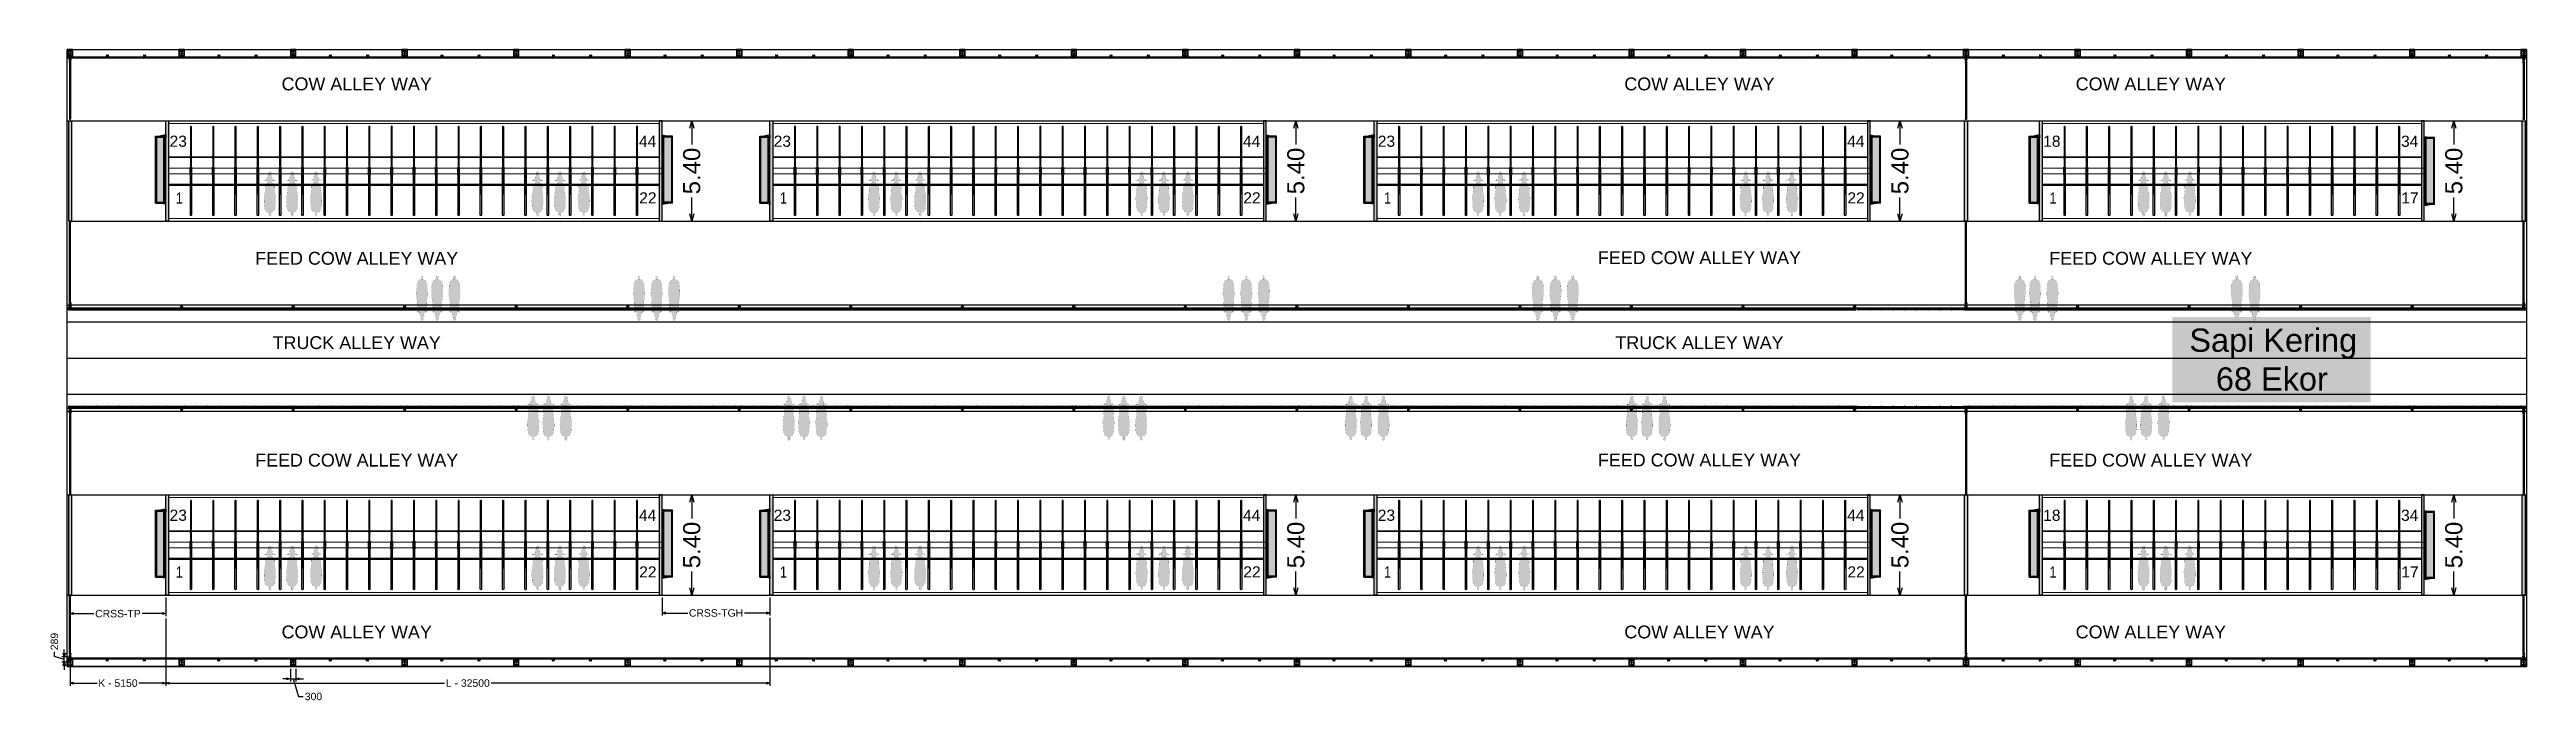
# Model space of a CAD drawing. Header units: millimetres. Extents: x -61993 to 642891, y -429158 to 50967.
# Drawn here: x 507795 to 641051, y -319030 to -284002 of the extents above; entities that cross this region are included whole.
import ezdxf

# ---------------------------------------------------------------- set-up
doc = ezdxf.new("R2010")
doc.units = ezdxf.units.MM
doc.linetypes.add('ACAD_ISO03W100', pattern=[30, 12, -18])
doc.linetypes.add('CENTER', pattern=[50.8, 31.75, -6.35, 6.35, -6.35])
for name, color, linetype, lineweight in [('0.00', 252, 'Continuous', 0), ('0.05', 40, 'Continuous', 5), ('0.09', 172, 'Continuous', 9), ('0.13', 10, 'Continuous', 13), ('HATCH', 251, 'Continuous', 0), ('WF 300 X 150', 43, 'Continuous', 0)]:
    doc.layers.add(name, color=color, linetype=linetype, lineweight=lineweight)
for name, color, linetype in [('Cow', 30, 'Continuous'), ('DIM', 1, 'Continuous'), ('Gate', 6, 'Continuous'), ('headlock', 30, 'Continuous'), ('Pipa Galv', 1, 'Continuous'), ('Railing', 7, 'Continuous'), ('Steel', 152, 'Continuous'), ('TEXT', 152, 'Continuous'), ('tipis', 253, 'CENTER')]:
    doc.layers.add(name, color=color, linetype=linetype)
doc.styles.add('Arial', font='arial.ttf')
doc.styles.add('Arial Narrow', font='ARIALN.TTF')
doc.styles.add('C10O', font='complex', dxfattribs={"oblique": 20, "height": 0.14})
doc.styles.add('SANSERIF', font='sanss___.ttf', dxfattribs={"height": 2})
doc.styles.add('SANSERIF23', font='sanss___.ttf', dxfattribs={"height": 2.3})
doc.dimstyles.new('Sagoe_2_mm', dxfattribs={"dimscale": 25, "dimtxt": 2, "dimasz": 1, "dimexe": 0.7, "dimexo": 0.625, "dimtad": 0, "dimdec": 0, "dimzin": 1, "dimdsep": 46, "dimtxsty": 'SANSERIF', "dimblk": 'OPEN30', "dimcen": 1, "dimclrd": 1, "dimclre": 1, "dimclrt": 152, "dimadec": 0, "dimazin": 0, "dimtfac": 1, "dimtdec": 0, "dimtofl": 0, "dimtmove": 1, "dimatfit": 3, "dimfxl": 1, "dimarcsym": 0})
doc.dimstyles.new('Sagoe_2K3_m', dxfattribs={"dimscale": 25, "dimtxt": 2.3, "dimasz": 1, "dimexe": 0.7, "dimexo": 0.625, "dimtad": 0, "dimlfac": 0.001, "dimzin": 1, "dimdsep": 46, "dimtxsty": 'SANSERIF23', "dimblk": 'OPEN30', "dimcen": 1, "dimclrd": 1, "dimclre": 1, "dimclrt": 152, "dimadec": 0, "dimazin": 0, "dimtfac": 1, "dimtofl": 0, "dimtmove": 1, "dimatfit": 3, "dimfxl": 1, "dimarcsym": 0})
pattern_1 = [(45, (1363.141, -798.975), (-8.838835, 8.838835), []), (45, (1371.98, -798.975), (-8.838835, 8.838835), [15.625, -3.125, 0, -3.125])]

msp = doc.modelspace()

# ---------------------------------------------------------------- texts
at = {"color": 152, "char_height": 690, "attachment_point": 5, "style": 'SANSERIF23'}
for s, insert in [('COW ALLEY WAY', (524320.405, -285852.171)), ('COW ALLEY WAY', (596559.359, -285852.171)), ('COW ALLEY WAY', (620843.533, -285852.171)), ('FEED COW ALLEY WAY', (524320.405, -295221.266)), ('FEED COW ALLEY WAY', (596559.359, -295187.47)), ('FEED COW ALLEY WAY', (620843.533, -295221.266)), ('TRUCK ALLEY WAY', (524320.405, -299754.889)), ('TRUCK ALLEY WAY', (596559.359, -299754.889)), ('FEED COW ALLEY WAY', (524320.405, -306068.964)), ('FEED COW ALLEY WAY', (596559.359, -306062.919)), ('FEED COW ALLEY WAY', (620843.533, -306068.964)), ('COW ALLEY WAY', (524320.405, -315301.915)), ('COW ALLEY WAY', (596559.359, -315301.915)), ('COW ALLEY WAY', (620843.533, -315301.915))]:
    msp.add_mtext(s, dxfattribs=dict(at, insert=insert))
at = {"layer": 'TEXT', "color": 1, "insert": (622628.974, -298993.336), "char_height": 1250, "attachment_point": 1, "style": 'C10O', "bg_fill": 1, "box_fill_scale": 1.5, "bg_fill_color": 7, "bg_fill_true_color": 16777215, "bg_fill_transparency": 0}
msp.add_mtext_dynamic_manual_height_columns('\\pi287.20157;{\\fArial|b0|i0|c0|p34;\\Q0;Sapi Kering\\P\\pi1715.40757;68 Ekor}', width=9407.11119, gutter_width=1.008, heights=[0], dxfattribs=at)

# ---------------------------------------------------------------- blocks, each defined once
blk = doc.blocks.new('_Open30')
at = {"color": 0, "linetype": 'ByBlock', "lineweight": -2}
for p, q in [((-1, 0.27), (0, 0)), ((0, 0), (-1, -0.27)), ((0, 0), (-1, 0))]:
    blk.add_line(p, q, dxfattribs=at)
blk = doc.blocks.new('*D174')
at = {"color": 1, "lineweight": -2, "transparency": 16777216}
for p, q in [((508901, -313452), (508901, -314454)), ((509101, -314314), (510174, -314314)), ((513851, -314314), (512779, -314314)), ((514051, -313452), (514051, -314454))]:
    blk.add_line(p, q, dxfattribs=at)
at = {"layer": 'Defpoints', "color": 0, "transparency": 16777216}
for p in [(508901, -313327), (514051, -313327), (514051, -314314)]:
    blk.add_point(p, dxfattribs=at)
at = {"color": 1, "lineweight": -2, "transparency": 16777216, "xscale": 200, "yscale": 200, "zscale": 200, "rotation": 180}
blk.add_blockref('_Open30', (508901, -314314), dxfattribs=at)
at = {"color": 1, "lineweight": -2, "transparency": 16777216, "xscale": 200, "yscale": 200, "zscale": 200}
blk.add_blockref('_Open30', (514051, -314314), dxfattribs=at)
at = {"color": 152, "transparency": 16777216, "insert": (511476, -314314), "char_height": 400, "attachment_point": 5, "style": 'SANSERIF'}
blk.add_mtext('CRSS-TP', dxfattribs=at)
blk = doc.blocks.new('*D175')
at = {"color": 1, "lineweight": -2, "transparency": 16777216}
for p, q in [((540751, -313452), (540751, -314419)), ((540951, -314279), (542128, -314279)), ((546351, -314279), (545175, -314279)), ((546551, -313452), (546551, -314419))]:
    blk.add_line(p, q, dxfattribs=at)
at = {"layer": 'Defpoints', "color": 0, "transparency": 16777216}
for p in [(540751, -313327), (546551, -313327), (546551, -314279)]:
    blk.add_point(p, dxfattribs=at)
at = {"color": 1, "lineweight": -2, "transparency": 16777216, "xscale": 200, "yscale": 200, "zscale": 200, "rotation": 180}
blk.add_blockref('_Open30', (540751, -314279), dxfattribs=at)
at = {"color": 1, "lineweight": -2, "transparency": 16777216, "xscale": 200, "yscale": 200, "zscale": 200}
blk.add_blockref('_Open30', (546551, -314279), dxfattribs=at)
at = {"color": 152, "transparency": 16777216, "insert": (543651, -314279), "char_height": 400, "attachment_point": 5, "style": 'SANSERIF'}
blk.add_mtext('CRSS-TGH', dxfattribs=at)
blk = doc.blocks.new('*D177')
at = {"color": 1, "lineweight": -2, "transparency": 16777216}
for p, q in [((508901, -314579), (508901, -318187)), ((514051, -314579), (514051, -318187)), ((509101, -318047), (510349, -318047)), ((513851, -318047), (512604, -318047))]:
    blk.add_line(p, q, dxfattribs=at)
at = {"layer": 'Defpoints', "color": 0, "transparency": 16777216}
for p in [(508901, -314454), (514051, -314454), (514051, -318047)]:
    blk.add_point(p, dxfattribs=at)
at = {"color": 1, "lineweight": -2, "transparency": 16777216, "xscale": 200, "yscale": 200, "zscale": 200, "rotation": 180}
blk.add_blockref('_Open30', (508901, -318047), dxfattribs=at)
at = {"color": 1, "lineweight": -2, "transparency": 16777216, "xscale": 200, "yscale": 200, "zscale": 200}
blk.add_blockref('_Open30', (514051, -318047), dxfattribs=at)
at = {"color": 152, "transparency": 16777216, "insert": (511476, -318047), "char_height": 400, "attachment_point": 5, "style": 'SANSERIF'}
blk.add_mtext('K - 5150', dxfattribs=at)
blk = doc.blocks.new('Steel Column')
at = {"layer": 'Steel'}
blk.add_lwpolyline([(150, -225), (150, 225), (-150, 225), (-150, -225)], close=True, dxfattribs=at)
blk = doc.blocks.new('*U191')
blk.add_blockref('Steel Column', (0, 0))
blk = doc.blocks.new('*U188')
at = {"color": 0, "linetype": 'ByBlock', "lineweight": -2, "transparency": 16777216}
for p in [(0, 0), (6000, 0), (12000, 0), (18000, 0), (24000, 0), (30000, 0), (36000, 0), (42000, 0), (48000, 0), (54000, 0), (60000, 0), (66000, 0), (72000, 0), (78000, 0), (84000, 0), (90000, 0), (96000, 0), (0, -32700), (6000, -32700), (12000, -32700), (18000, -32700), (24000, -32700), (30000, -32700), (36000, -32700), (42000, -32700), (48000, -32700), (54000, -32700), (60000, -32700), (66000, -32700), (72000, -32700), (78000, -32700), (84000, -32700), (90000, -32700), (96000, -32700)]:
    blk.add_blockref('*U191', p, dxfattribs=at)
blk = doc.blocks.new('double_divider')
at = {"color": 94}
for p, q in [((-50, 754), (50, 754)), ((-50, 726), (50, 726)), ((-50, -726), (50, -726)), ((-50, -754), (50, -754))]:
    blk.add_line(p, q, dxfattribs=at)
at = {"color": 150}
for p, q in [((-30, -1269), (-30, -128)), ((30, -1269), (30, -128))]:
    blk.add_line(p, q, dxfattribs=at)
for points in [[(30, 40), (30, 2370, 1), (-30, 2370), (-30, 40)], [(30, -40), (30, -2370, -1), (-30, -2370), (-30, -40)]]:
    blk.add_lwpolyline(points, format="xyb", dxfattribs=at)
at = {"color": 94}
for points in [[(-30, 690), (30, 690, 0.4142136), (50, 710), (50, 770, 0.4142136), (30, 790), (-30, 790, 0.4142136), (-50, 770), (-50, 710, 0.4142136)], [(-30, -690), (30, -690, -0.4142136), (50, -710), (50, -770, -0.4142136), (30, -790), (-30, -790, -0.4142136), (-50, -770), (-50, -710, -0.4142136)]]:
    blk.add_lwpolyline(points, format="xyb", close=True, dxfattribs=at)
at = {"color": 42}
for points in [[(-29, 780), (-34, 782), (-38, 780), (-38, 775), (-34, 772), (-29, 775)], [(-29, 700), (-34, 698), (-38, 700), (-38, 705), (-34, 708), (-29, 705)], [(10, 94), (0, 89), (-10, 94), (-10, 106), (0, 111), (10, 106)], [(29, 780), (34, 782), (38, 780), (38, 775), (34, 772), (29, 775)], [(29, 700), (34, 698), (38, 700), (38, 705), (34, 708), (29, 705)], [(-29, -700), (-34, -698), (-38, -700), (-38, -705), (-34, -708), (-29, -705)], [(-29, -780), (-34, -782), (-38, -780), (-38, -775), (-34, -772), (-29, -775)], [(10, -106), (0, -111), (-10, -106), (-10, -94), (0, -89), (10, -94)], [(29, -700), (34, -698), (38, -700), (38, -705), (34, -708), (29, -705)], [(29, -780), (34, -782), (38, -780), (38, -775), (34, -772), (29, -775)]]:
    blk.add_lwpolyline(points, close=True, dxfattribs=at)
blk.add_lwpolyline([(-38, -200), (-38, 200), (38, 200), (38, -200)], close=True)
at = {"color": 6}
blk.add_lwpolyline([(-38, -200), (-38, 200), (38, 200), (38, -200)], close=True, dxfattribs=at)
at = {"color": 150}
for points in [[(-30, 40), (30, 40)], [(-30, -40), (30, -40)]]:
    blk.add_lwpolyline(points, dxfattribs=at)
at = {"color": 42}
for centre, radius in [((-34, 777), 2.5), ((-34, 703), 2.5), ((0, 100), 7), ((0, 100), 7), ((34, 777), 2.5), ((34, 703), 2.5), ((-34, -703), 2.5), ((-34, -777), 2.5), ((0, -100), 7), ((0, -100), 7), ((34, -703), 2.5), ((34, -777), 2.5)]:
    blk.add_circle(centre, radius, dxfattribs=at)
at = {"layer": '0.00'}
blk.add_lwpolyline([(-50, -50), (50, -50), (50, 50), (-50, 50)], close=True, dxfattribs=at)
blk = doc.blocks.new('*U25')
at = {"true_color": 0x636466}
h = blk.add_hatch(color=251, dxfattribs=at)
h.dxf.hatch_style = 1
h.paths.add_polyline_path([(26700, 5400), (26550, 5400), (26550, 0), (26700, 0)])
h = blk.add_hatch(color=251, dxfattribs=at)
h.dxf.hatch_style = 1
h.paths.add_polyline_path([(0, 5300), (150, 5300), (150, 0), (0, 0)])
for points in [[(150, 0), (0, 0), (0, 5400), (150, 5400)], [(150, 0), (0, 0), (0, 5400), (150, 5400)], [(26550, 0), (26700, 0), (26700, 5400), (26550, 5400)], [(26550, 0), (26700, 0), (26700, 5400), (26550, 5400)]]:
    blk.add_lwpolyline(points, close=True)
at = {"layer": '0.05'}
for points in [[(150, 2850), (26700, 2850)], [(150, 2850), (26700, 2850)], [(150, 2550), (26700, 2550)], [(150, 2550), (26700, 2550)]]:
    blk.add_lwpolyline(points, dxfattribs=at)
at = {"layer": '0.13'}
for p, q in [((26550, 5400), (150, 5400)), ((26550, 5400), (150, 5400)), ((26550, 5250), (150, 5250)), ((26550, 5250), (150, 5250)), ((26550, 150), (150, 150)), ((26550, 150), (150, 150)), ((26550, 0), (150, 0)), ((26550, 0), (150, 0))]:
    blk.add_line(p, q, dxfattribs=at)
for points in [[(0, 0), (0, 5400)], [(0, 0), (0, 5400)], [(26700, 0), (26700, 5400)], [(26700, 0), (26700, 5400)], [(150, 150), (150, 5250)], [(150, 150), (150, 5250)], [(26550, 150), (26550, 5250)], [(26550, 150), (26550, 5250)]]:
    blk.add_lwpolyline(points, dxfattribs=at)
at = {"layer": 'Railing'}
for points in [[(150, 3456), (26550, 3456)], [(150, 3456), (26550, 3456)], [(26550, 3428), (150, 3428)], [(26550, 3428), (150, 3428)], [(26550, 1976), (150, 1976)], [(26550, 1976), (150, 1976)], [(150, 1948), (26550, 1948)], [(150, 1948), (26550, 1948)]]:
    blk.add_lwpolyline(points, dxfattribs=at)
for p in [(1350, 2702), (2550, 2702), (3750, 2702), (4950, 2702), (6150, 2702), (7350, 2702), (8550, 2702), (9750, 2702), (10950, 2702), (12150, 2702), (13350, 2702), (14550, 2702), (15750, 2702), (16950, 2702), (18150, 2702), (19350, 2702), (20550, 2702), (21750, 2702), (22950, 2702), (24150, 2702), (25350, 2702)]:
    blk.add_blockref('double_divider', p)
at = {"layer": 'TEXT', "insert": (728, 1248), "char_height": 600, "attachment_point": 5, "style": 'Arial Narrow'}
blk.add_mtext_dynamic_manual_height_columns('1', width=311.83, gutter_width=0.7, heights=[0], dxfattribs=at)
at = {"layer": 'TEXT', "style": 'Arial'}
for tag, p in [('N2', (201, 4001)), ('N3', (25453, 3998)), ('N1', (25467, 956))]:
    blk.add_attdef(tag, p, '', height=600, dxfattribs=at)
blk = doc.blocks.new('Wa-flat-10')
blk.add_hatch(color=151).paths.add_polyline_path([(-50, -1750), (-50, 1750), (-450, 1750), (-450, -1750)])
at = {"color": 7}
for p, q in [((-500, -1800), (-500, 1800)), ((-500, 1800), (0, 1800)), ((-450, 1750), (-50, 1750)), ((-450, 1750), (-450, -1750)), ((40, 1860), (-273, 1800)), ((-50, -1750), (-50, 1750)), ((0, 1800), (0, 0)), ((0, -1800), (0, 0)), ((-500, -1800), (0, -1800)), ((-450, -1750), (-50, -1750)), ((40, -1860), (-273, -1800))]:
    blk.add_line(p, q, dxfattribs=at)
for points in [[(0, 1790), (40, 1790), (40, 1780), (0, 1780)], [(0, -1790), (40, -1790), (40, -1780), (0, -1780)]]:
    blk.add_lwpolyline(points, dxfattribs=at)
for points in [[(50, 1710), (40, 1710), (40, 1860), (50, 1860)], [(50, -1710), (40, -1710), (40, -1860), (50, -1860)]]:
    blk.add_lwpolyline(points, close=True, dxfattribs=at)
blk = doc.blocks.new('*U26')
at = {"layer": 'HATCH'}
h = blk.add_hatch(color=0, dxfattribs=at)
h.dxf.hatch_style = 1
h.paths.add_polyline_path([(5400, 75), (5400, -75), (0, -75), (0, 75)])
blk.add_lwpolyline([(5400, 75), (5400, -75), (0, -75), (0, 75)], close=True)
blk = doc.blocks.new('Headlock Post')
at = {"color": 42}
for p, q in [((-87, 105), (-87, 113)), ((-87, 105), (-71, 105)), ((-84, 105), (-84, 113)), ((-83, 185), (-83, 121)), ((-83, 97), (-83, 105)), ((-75, 97), (-83, 97)), ((-75, 185), (-75, 121)), ((-75, 105), (-75, 97)), ((-74, 105), (-74, 113)), ((-71, 105), (-71, 113)), ((-50, 54), (-50, 46)), ((-50, 54), (-34, 54)), ((-47, 54), (-47, 46)), ((-46, 62), (-46, 54)), ((-38, 62), (-46, 62)), ((-38, 54), (-38, 62)), ((-37, 54), (-37, 46)), ((-34, 54), (-34, 46)), ((34, 54), (34, 46)), ((50, 54), (34, 54)), ((37, 54), (37, 46)), ((38, 54), (38, 62)), ((38, 62), (46, 62)), ((46, 62), (46, 54)), ((47, 54), (47, 46)), ((50, 54), (50, 46)), ((71, 105), (71, 113)), ((87, 105), (71, 105)), ((74, 105), (74, 113)), ((75, 185), (75, 121)), ((75, 105), (75, 97)), ((75, 97), (83, 97)), ((83, 185), (83, 121)), ((83, 97), (83, 105)), ((84, 105), (84, 113)), ((87, 105), (87, 113))]:
    blk.add_line(p, q, dxfattribs=at)
at = {"color": 42, "linetype": 'ACAD_ISO03W100', "ltscale": 0.01}
for p, q in [((-83, 113), (-83, 121)), ((-75, 113), (-75, 121)), ((75, 113), (75, 121)), ((83, 113), (83, 121))]:
    blk.add_line(p, q, dxfattribs=at)
at = {"color": 6}
for points in [[(-99, 113), (-99, 121), (99, 121), (99, 113)], [(-70, 38), (-70, 46), (70, 46), (70, 38)]]:
    blk.add_lwpolyline(points, close=True, dxfattribs=at)
at = {"color": 42}
for points in [[(-46, 38), (-46, 0, 0.9999922), (46, 0), (46, 38)], [(-38, 38), (-38, 0, 1), (38, 0), (38, 38)]]:
    blk.add_lwpolyline(points, format="xyb", dxfattribs=at)
for centre in [(-79, 185), (79, 185)]:
    blk.add_arc(centre, 4, 0, 180, dxfattribs=at)
at = {"layer": 'Pipa Galv'}
for p, q in [((-30, 75), (-30, 113)), ((-30, 46), (-30, 113)), ((30, 75), (30, 113)), ((30, 46), (30, 113))]:
    blk.add_line(p, q, dxfattribs=at)
for radius in [38.1, 32]:
    blk.add_circle((0, 0), radius, dxfattribs=at)
blk = doc.blocks.new('headlockpart')
at = {"layer": 'headlock'}
for p, q in [((30, 68), (0, 68)), ((0, 63), (0, 68)), ((1303, 63), (0, 63)), ((0, 10), (0, 15)), ((1303, 15), (0, 15)), ((30, 10), (0, 10)), ((7, 70), (6, 69)), ((8, 8), (6, 9)), ((8, 70), (7, 70)), ((23, 68), (7, 68)), ((7, 15), (7, 63)), ((23, 63), (7, 63)), ((23, 15), (7, 15)), ((7, 10), (23, 10)), ((8, 76), (8, 76)), ((8, 70), (8, 76)), ((8, 76), (8, 76)), ((21, 76), (8, 76)), ((15, 70), (8, 70)), ((8, 8), (8, 2)), ((8, 2), (8, 2)), ((9, 2), (8, 2)), ((9, 2), (21, 2)), ((15, 70), (15, 76)), ((21, 70), (15, 70)), ((15, 8), (15, 2)), ((21, 76), (21, 76)), ((21, 2), (21, 2)), ((21, 70), (21, 76)), ((21, 76), (21, 76)), ((23, 70), (21, 70)), ((21, 8), (24, 9)), ((21, 8), (21, 2)), ((21, 2), (21, 2)), ((23, 70), (24, 69)), ((23, 15), (23, 63)), ((30, 63), (30, 68)), ((30, 10), (30, 15)), ((43, 15), (43, 63)), ((43, 47), (477, 47)), ((477, 31), (43, 31)), ((84, 31), (405, 31)), ((637, 63), (489, 63)), ((489, 16), (637, 16)), ((533, 15), (518, 15)), ((533, 15), (518, 15)), ((660, 68), (630, 68)), ((630, 63), (630, 68)), ((630, 10), (630, 15)), ((660, 10), (630, 10)), ((1160, 15), (635, 15)), ((637, 70), (636, 69)), ((653, 68), (636, 68)), ((636, 10), (653, 10)), ((638, 8), (636, 9)), ((638, 70), (637, 70)), ((637, 15), (637, 63)), ((653, 63), (637, 63)), ((653, 15), (637, 15)), ((638, 76), (638, 76)), ((638, 70), (638, 76)), ((638, 76), (638, 76)), ((651, 76), (638, 76)), ((645, 70), (638, 70)), ((638, 8), (638, 2)), ((638, 2), (638, 2)), ((639, 2), (638, 2)), ((639, 2), (651, 2)), ((645, 70), (645, 76)), ((651, 70), (645, 70)), ((645, 8), (645, 2)), ((651, 70), (651, 76)), ((651, 76), (651, 76)), ((651, 76), (651, 76)), ((652, 70), (651, 70)), ((651, 8), (653, 9)), ((651, 8), (651, 2)), ((651, 2), (651, 2)), ((651, 2), (651, 2)), ((652, 70), (653, 69)), ((653, 15), (653, 63)), ((660, 63), (660, 68)), ((660, 10), (660, 15)), ((673, 15), (673, 63)), ((673, 47), (1106, 47)), ((673, 31), (1106, 31)), ((1266, 63), (1118, 63)), ((1118, 16), (1266, 16)), ((1162, 15), (1147, 15)), ((1162, 15), (1147, 15)), ((1289, 68), (1259, 68)), ((1259, 63), (1259, 68)), ((1259, 10), (1259, 15)), ((1289, 10), (1259, 10)), ((1267, 70), (1266, 69)), ((1283, 68), (1266, 68)), ((1266, 15), (1266, 63)), ((1282, 63), (1266, 63)), ((1282, 15), (1266, 15)), ((1266, 10), (1283, 10)), ((1268, 8), (1266, 9)), ((1268, 70), (1267, 70)), ((1268, 76), (1268, 76)), ((1268, 70), (1268, 76)), ((1268, 76), (1268, 76)), ((1281, 76), (1268, 76)), ((1274, 70), (1268, 70)), ((1268, 8), (1268, 2)), ((1268, 2), (1268, 2)), ((1269, 2), (1268, 2)), ((1269, 2), (1280, 2)), ((1274, 70), (1274, 76)), ((1281, 70), (1274, 70)), ((1274, 8), (1274, 2)), ((1280, 2), (1281, 2)), ((1281, 70), (1281, 76)), ((1281, 76), (1281, 76)), ((1281, 76), (1281, 76)), ((1282, 70), (1281, 70)), ((1281, 8), (1283, 9)), ((1281, 8), (1281, 2)), ((1281, 2), (1281, 2)), ((1282, 70), (1283, 69)), ((1282, 15), (1282, 63)), ((1289, 63), (1289, 68)), ((1289, 10), (1289, 15)), ((1303, 15), (1303, 63))]:
    blk.add_line(p, q, dxfattribs=at)
at = {"layer": 'headlock', "linetype": 'CENTER', "ltscale": 0.01}
for p, q in [((15, 0), (15, 81)), ((645, 0), (645, 81)), ((1274, 0), (1274, 81))]:
    blk.add_line(p, q, dxfattribs=at)
at = {"layer": 'headlock', "ltscale": 0.001}
for p, q in [((477, 28), (477, 51)), ((1106, 28), (1106, 51))]:
    blk.add_line(p, q, dxfattribs=at)
at = {"layer": 'headlock'}
for centre, radius, start, end in [((7, 69), 0.6, 115, 270), ((7, 9), 0.6, 90, 245), ((23, 69), 0.6, 270, 65), ((23, 9), 0.6, 295, 90), ((489, 51), 12, 90, 180), ((489, 28), 12, 180, 270), ((636, 69), 0.6, 115, 270), ((636, 9), 0.6, 90, 245), ((653, 69), 0.6, 270, 65), ((653, 9), 0.6, 295, 90), ((1118, 51), 12, 90, 180), ((1118, 28), 12, 180, 270), ((1266, 9), 0.6, 90, 245), ((1266, 69), 0.6, 115, 270), ((1283, 69), 0.6, 270, 65), ((1283, 9), 0.6, 295, 90)]:
    blk.add_arc(centre, radius, start, end, dxfattribs=at)
for points, weights in [([(8, 76), (12, 77), (15, 76)], [1, 1.15470053838, 1]), ([(8, 8), (12, 7), (15, 8)], [1.08180853477, 1.24916489753, 1.08180853477]), ([(8, 2), (12, 2), (15, 2)], [1, 1.15470053838, 1]), ([(15, 76), (18, 77), (21, 76)], [1, 1.15470053838, 1]), ([(15, 8), (18, 7), (21, 8)], [1.08180853477, 1.24916489753, 1.08180853477]), ([(15, 2), (18, 2), (21, 2)], [1, 1.15470053838, 1]), ([(638, 76), (641, 77), (645, 76)], [1, 1.15470053838, 1]), ([(638, 8), (641, 7), (645, 8)], [1.08180853477, 1.24916489753, 1.08180853477]), ([(638, 2), (641, 2), (645, 2)], [1, 1.15470053838, 1]), ([(645, 76), (648, 77), (651, 76)], [1, 1.15470053838, 1]), ([(645, 8), (648, 7), (651, 8)], [1.08180853477, 1.24916489753, 1.08180853477]), ([(645, 2), (648, 2), (651, 2)], [1, 1.15470053838, 1]), ([(1268, 76), (1271, 77), (1274, 76)], [1, 1.15470053838, 1]), ([(1268, 8), (1271, 7), (1274, 8)], [1.08180853477, 1.24916489753, 1.08180853477]), ([(1268, 2), (1271, 2), (1274, 2)], [1, 1.15470053838, 1]), ([(1274, 76), (1278, 77), (1281, 76)], [1, 1.15470053838, 1]), ([(1274, 8), (1278, 7), (1281, 8)], [1.08180853477, 1.24916489753, 1.08180853477]), ([(1274, 2), (1278, 2), (1281, 2)], [1, 1.15470053838, 1])]:
    blk.add_rational_spline(points, weights, degree=2, dxfattribs=at)
blk = doc.blocks.new('*U204')
at = {"layer": '0.00'}
blk.add_blockref('headlockpart', (-689, -40), dxfattribs=at)
blk = doc.blocks.new('*U205')
at = {"color": 0, "linetype": 'ByBlock', "lineweight": -2, "transparency": 16777216}
for p in [(0, 0), (1259, 0), (2519, 0), (3778, 0)]:
    blk.add_blockref('*U204', p, dxfattribs=at)
blk = doc.blocks.new('Headlock+POST')
at = {"layer": 'Pipa Galv'}
for points in [[(-83, 180), (6083, 180)], [(6083, 121), (-83, 121)]]:
    blk.add_lwpolyline(points, dxfattribs=at)
for name, p in [('Headlock Post', (0, 0)), ('*U205', (821, 151)), ('Headlock Post', (6000, 0))]:
    blk.add_blockref(name, p)
at = {"layer": '0.00'}
blk.add_blockref('headlockpart', (4540, 111), dxfattribs=at)
blk = doc.blocks.new('*U189')
at = {"layer": '0.00'}
blk.add_blockref('headlockpart', (-689, -40), dxfattribs=at)
blk = doc.blocks.new('*U190')
at = {"color": 0, "linetype": 'ByBlock', "lineweight": -2, "transparency": 16777216}
for p in [(0, 0), (1259, 0), (2519, 0), (3778, 0)]:
    blk.add_blockref('*U189', p, dxfattribs=at)
blk = doc.blocks.new('*U27')
at = {"color": 42}
for p, q in [((0, 46), (38, 46)), ((0, 38), (38, 38)), ((178, 38), (148, 38)), ((178, 30), (148, 30)), ((0, -38), (38, -38)), ((0, -46), (38, -46)), ((178, -30), (148, -30)), ((178, -38), (148, -38))]:
    blk.add_line(p, q, dxfattribs=at)
at = {"color": 160}
for p, q in [((93, 13), (43, 13)), ((84, 9), (43, 9)), ((93, 13), (143, 13)), ((102, 9), (143, 9)), ((84, -9), (43, -9)), ((93, -13), (43, -13)), ((93, -13), (143, -13)), ((102, -9), (143, -9))]:
    blk.add_line(p, q, dxfattribs=at)
for points in [[(38, -60), (43, -60), (43, 60), (38, 60)], [(148, -50), (143, -50), (143, 50), (148, 50)]]:
    blk.add_lwpolyline(points, close=True, dxfattribs=at)
blk.add_lwpolyline([(123, -9), (123, 9)])
blk.add_circle((93, 0), 12.7)
at = {"color": 42}
for centre, radius, start, end in [((0, 0), 46, 90, 270), ((178, 0), 38, 52.13635, 90), ((178, 0), 38, 270, 307.86365)]:
    blk.add_arc(centre, radius, start, end, dxfattribs=at)
at = {"layer": 'Gate'}
for p, q in [((178, 30), (3213, 30)), ((178, -30), (3213, -30))]:
    blk.add_line(p, q, dxfattribs=at)
at = {"layer": 'Gate', "color": 0}
blk.add_arc((178, 0), 30, 90, 270, dxfattribs=at)
at = {"layer": 'Gate'}
blk.add_arc((3213, 0), 30, 270, 90, dxfattribs=at)
at = {"layer": 'Railing'}
blk.add_circle((0, 0), 38, dxfattribs=at)
blk = doc.blocks.new('*U28')
at = {"color": 42}
for p, q in [((0, 46), (38, 46)), ((0, 38), (38, 38)), ((178, 38), (148, 38)), ((178, 30), (148, 30)), ((0, -38), (38, -38)), ((0, -46), (38, -46)), ((178, -30), (148, -30)), ((178, -38), (148, -38))]:
    blk.add_line(p, q, dxfattribs=at)
at = {"color": 160}
for p, q in [((93, 13), (43, 13)), ((84, 9), (43, 9)), ((93, 13), (143, 13)), ((102, 9), (143, 9)), ((84, -9), (43, -9)), ((93, -13), (43, -13)), ((93, -13), (143, -13)), ((102, -9), (143, -9))]:
    blk.add_line(p, q, dxfattribs=at)
for points in [[(38, -60), (43, -60), (43, 60), (38, 60)], [(148, -50), (143, -50), (143, 50), (148, 50)]]:
    blk.add_lwpolyline(points, close=True, dxfattribs=at)
blk.add_lwpolyline([(123, -9), (123, 9)])
blk.add_circle((93, 0), 12.7)
at = {"color": 42}
for centre, radius, start, end in [((0, 0), 46, 90, 270), ((178, 0), 38, 52.13635, 90), ((178, 0), 38, 270, 307.86365)]:
    blk.add_arc(centre, radius, start, end, dxfattribs=at)
at = {"layer": 'Gate'}
for p, q in [((178, 30), (4533, 30)), ((178, -30), (4533, -30))]:
    blk.add_line(p, q, dxfattribs=at)
at = {"layer": 'Gate', "color": 0}
blk.add_arc((178, 0), 30, 90, 270, dxfattribs=at)
at = {"layer": 'Gate'}
blk.add_arc((4533, 0), 30, 270, 90, dxfattribs=at)
at = {"layer": 'Railing'}
blk.add_circle((0, 0), 38, dxfattribs=at)
blk = doc.blocks.new('*U29')
at = {"color": 42}
for p, q in [((0, 46), (38, 46)), ((0, 38), (38, 38)), ((178, 38), (148, 38)), ((178, 30), (148, 30)), ((0, -38), (38, -38)), ((0, -46), (38, -46)), ((178, -30), (148, -30)), ((178, -38), (148, -38))]:
    blk.add_line(p, q, dxfattribs=at)
at = {"color": 160}
for p, q in [((93, 13), (43, 13)), ((84, 9), (43, 9)), ((93, 13), (143, 13)), ((102, 9), (143, 9)), ((84, -9), (43, -9)), ((93, -13), (43, -13)), ((93, -13), (143, -13)), ((102, -9), (143, -9))]:
    blk.add_line(p, q, dxfattribs=at)
for points in [[(38, -60), (43, -60), (43, 60), (38, 60)], [(148, -50), (143, -50), (143, 50), (148, 50)]]:
    blk.add_lwpolyline(points, close=True, dxfattribs=at)
blk.add_lwpolyline([(123, -9), (123, 9)])
blk.add_circle((93, 0), 12.7)
at = {"color": 42}
for centre, radius, start, end in [((0, 0), 46, 90, 270), ((178, 0), 38, 52.13635, 90), ((178, 0), 38, 270, 307.86365)]:
    blk.add_arc(centre, radius, start, end, dxfattribs=at)
at = {"layer": 'Gate'}
for p, q in [((178, 30), (3263, 30)), ((178, -30), (3263, -30))]:
    blk.add_line(p, q, dxfattribs=at)
at = {"layer": 'Gate', "color": 0}
blk.add_arc((178, 0), 30, 90, 270, dxfattribs=at)
at = {"layer": 'Gate'}
blk.add_arc((3263, 0), 30, 270, 90, dxfattribs=at)
at = {"layer": 'Railing'}
blk.add_circle((0, 0), 38, dxfattribs=at)
blk = doc.blocks.new('cow top')
h = blk.add_hatch(color=0)
h.dxf.hatch_style = 1
h.paths.add_polyline_path([(134.90334, -498.98442), (121.50402, -508.63428), (95.37396, -520.52088), (100.37544, -552.6675), (115.60956, -594.88836), (136.21674, -616.14498), (166.2804, -632.74332), (199.79718, -646.63566), (238.35834, -673.26534), (264.77022, -736.758), (265.05798, -837.00936), (255.69522, -1030.01316), (262.2807, -1044.65724), (274.38378, -1152.74808), (274.0056, -1151.10072), (292.71264, -1281.34512), (317.8923, -1411.54728), (308.95788, -1528.5369), (309.73206, -1637.35836), (282.4074, -1713.7329), (281.26824, -1740.23652), (283.62906, -1751.78454), (290.88708, -1783.86516), (289.8423, -1813.3236), (287.42076, -1874.45082), (275.79618, -1936.69146), (263.67198, -2003.30922), (238.77216, -2051.61066), (228.59826, -2066.8362), (216.0345, -2089.18644), (172.94508, -2149.55598), (141.7548, -2155.90716), (124.51626, -2167.45188), (115.8465, -2169.23652), (100.7589, -2174.4657), (86.56296, -2180.36016), (57.69852, -2186.02164), (17.89656, -2180.08428), (52.41852, -2240.71782), (55.71852, -2281.49196), (51.85818, -2334.2517), (40.94838, -2351.0256), (26.48052, -2368.70766), (5.20212, -2385.5964), (-5.18232, -2384.10414), (-26.46072, -2367.2154), (-40.92858, -2349.53334), (-51.83838, -2332.7601), (-55.69872, -2280.00036), (-56.43924, -2266.55286), (-52.39938, -2239.22622), (-17.87676, -2178.59202), (-57.67872, -2184.53004), (-86.54316, -2178.86856), (-100.7391, -2172.97344), (-115.8267, -2167.74426), (-124.49646, -2165.96028), (-141.735, -2154.41556), (-172.92528, -2148.06438), (-216.0147, -2087.69484), (-228.57846, -2065.34394), (-238.75236, -2050.11906), (-263.65218, -2001.81696), (-275.77638, -1935.19986), (-287.40096, -1872.95922), (-289.8225, -1811.83134), (-290.86728, -1782.37356), (-283.60926, -1750.29294), (-288.66816, -1712.2182), (-309.71226, -1635.8661), (-308.93808, -1527.0453), (-317.8725, -1410.05568), (-292.69284, -1279.85352), (-274.36398, -1151.25582), (-273.9858, -1149.60846), (-262.2609, -1043.16498), (-255.67476, -1028.52156), (-265.03818, -835.5171), (-264.75042, -735.2664), (-238.33854, -671.77374), (-199.77738, -645.1434), (-166.2606, -631.25106), (-136.19694, -614.65272), (-108.6228, -572.65098), (-100.35564, -551.17524), (-93.50022, -533.38362), (-104.75784, -515.01912), (-121.48422, -507.14268), (-138.89964, -494.6007), (-154.2123, -484.28226), (-182.23326, -476.63154), (-202.31442, -477.4077), (-244.02708, -475.91412), (-270.36504, -470.44602), (-293.57724, -473.7249), (-293.2545, -463.3002), (-283.37628, -454.03248), (-278.23026, -450.59586), (-252.23946, -439.35738), (-230.4918, -427.95324), (-210.85086, -414.32688), (-186.08502, -398.277), (-169.21476, -394.54998), (-123.79752, -419.84646), (-130.80276, -408.77034), (-133.21902, -393.73752), (-130.38564, -358.74696), (-129.37122, -327.3534), (-124.16514, -309.57828), (-128.48352, -296.43306), (-126.12402, -281.84244), (-124.26084, -275.28072), (-121.56936, -267.37524), (-117.60276, -263.11824), (-111.01332, -260.50068), (-101.37534, -228.12966), (-78.16314, -164.15982), (-71.41794, -130.00086), (-80.83284, -82.89006), (-75.27102, -61.67172), (-68.74032, -44.18568), (-64.83774, -35.84988), (-61.96872, -28.0137), (-53.38938, -10.5501), (-37.63254, 2.38392), (-21.8559, 8.00844), (0, 0), (21.8757, 6.51618), (37.65234, 0.89232), (53.40918, -12.0417), (61.98852, -29.5053), (68.76012, -45.67728), (75.29082, -63.16332), (80.85264, -84.38166), (73.92132, -110.76714), (71.00544, -142.21152), (87.20448, -211.992), (97.60806, -235.92228), (102.62736, -255.31638), (107.85588, -260.5515), (117.62256, -264.60984), (121.58916, -268.86684), (124.28064, -276.77232), (126.14382, -283.33404), (128.50332, -297.92466), (123.453, -314.89458), (129.87942, -349.00338), (133.23882, -395.22912), (130.82256, -410.26194), (125.84946, -420.20616), (161.84982, -400.93416), (169.23456, -396.04158), (186.10482, -399.7686), (210.87066, -415.81848), (230.51226, -429.44484), (253.15488, -440.33286), (273.5502, -451.38852), (293.2743, -464.7918), (293.59704, -475.2165), (270.38484, -471.93762), (244.04688, -477.40572), (202.33422, -478.8993), (182.25306, -478.12314), (154.2321, -485.77452), (138.91944, -496.0923)])
at = {"color": 0, "const_width": 4.179}
blk.add_lwpolyline([(134.90334, -498.98442), (121.50402, -508.63428), (95.37396, -520.52088), (100.37544, -552.6675), (115.60956, -594.88836), (136.21674, -616.14498), (166.2804, -632.74332), (199.79718, -646.63566), (238.35834, -673.26534), (264.77022, -736.758), (265.05798, -837.00936), (255.69522, -1030.01316), (262.2807, -1044.65724), (274.38378, -1152.74808), (274.0056, -1151.10072), (292.71264, -1281.34512), (317.8923, -1411.54728), (308.95788, -1528.5369), (309.73206, -1637.35836), (282.4074, -1713.7329), (281.26824, -1740.23652), (283.62906, -1751.78454), (290.88708, -1783.86516), (289.8423, -1813.3236), (287.42076, -1874.45082), (275.79618, -1936.69146), (263.67198, -2003.30922), (238.77216, -2051.61066), (228.59826, -2066.8362), (216.0345, -2089.18644), (172.94508, -2149.55598), (141.7548, -2155.90716), (124.51626, -2167.45188), (115.8465, -2169.23652), (100.7589, -2174.4657), (86.56296, -2180.36016), (57.69852, -2186.02164), (17.89656, -2180.08428), (52.41852, -2240.71782), (55.71852, -2281.49196), (51.85818, -2334.2517), (40.94838, -2351.0256), (26.48052, -2368.70766), (5.20212, -2385.5964), (-5.18232, -2384.10414), (-26.46072, -2367.2154), (-40.92858, -2349.53334), (-51.83838, -2332.7601), (-55.69872, -2280.00036), (-56.43924, -2266.55286), (-52.39938, -2239.22622), (-17.87676, -2178.59202), (-57.67872, -2184.53004), (-86.54316, -2178.86856), (-100.7391, -2172.97344), (-115.8267, -2167.74426), (-124.49646, -2165.96028), (-141.735, -2154.41556), (-172.92528, -2148.06438), (-216.0147, -2087.69484), (-228.57846, -2065.34394), (-238.75236, -2050.11906), (-263.65218, -2001.81696), (-275.77638, -1935.19986), (-287.40096, -1872.95922), (-289.8225, -1811.83134), (-290.86728, -1782.37356), (-283.60926, -1750.29294), (-288.66816, -1712.2182), (-309.71226, -1635.8661), (-308.93808, -1527.0453), (-317.8725, -1410.05568), (-292.69284, -1279.85352), (-274.36398, -1151.25582), (-273.9858, -1149.60846), (-262.2609, -1043.16498), (-255.67476, -1028.52156), (-265.03818, -835.5171), (-264.75042, -735.2664), (-238.33854, -671.77374), (-199.77738, -645.1434), (-166.2606, -631.25106), (-136.19694, -614.65272), (-108.6228, -572.65098), (-100.35564, -551.17524), (-93.50022, -533.38362), (-104.75784, -515.01912), (-121.48422, -507.14268), (-138.89964, -494.6007), (-154.2123, -484.28226), (-182.23326, -476.63154), (-202.31442, -477.4077), (-244.02708, -475.91412), (-270.36504, -470.44602), (-293.57724, -473.7249), (-293.2545, -463.3002), (-283.37628, -454.03248), (-278.23026, -450.59586), (-252.23946, -439.35738), (-230.4918, -427.95324), (-210.85086, -414.32688), (-186.08502, -398.277), (-169.21476, -394.54998), (-123.79752, -419.84646), (-130.80276, -408.77034), (-133.21902, -393.73752), (-130.38564, -358.74696), (-129.37122, -327.3534), (-124.16514, -309.57828), (-128.48352, -296.43306), (-126.12402, -281.84244), (-124.26084, -275.28072), (-121.56936, -267.37524), (-117.60276, -263.11824), (-111.01332, -260.50068), (-101.37534, -228.12966), (-78.16314, -164.15982), (-71.41794, -130.00086), (-80.83284, -82.89006), (-75.27102, -61.67172), (-68.74032, -44.18568), (-64.83774, -35.84988), (-61.96872, -28.0137), (-53.38938, -10.5501), (-37.63254, 2.38392), (-21.8559, 8.00844), (0, 0), (21.8757, 6.51618), (37.65234, 0.89232), (53.40918, -12.0417), (61.98852, -29.5053), (68.76012, -45.67728), (75.29082, -63.16332), (80.85264, -84.38166), (73.92132, -110.76714), (71.00544, -142.21152), (87.20448, -211.992), (97.60806, -235.92228), (102.62736, -255.31638), (107.85588, -260.5515), (117.62256, -264.60984), (121.58916, -268.86684), (124.28064, -276.77232), (126.14382, -283.33404), (128.50332, -297.92466), (123.453, -314.89458), (129.87942, -349.00338), (133.23882, -395.22912), (130.82256, -410.26194), (125.84946, -420.20616), (161.84982, -400.93416), (169.23456, -396.04158), (186.10482, -399.7686), (210.87066, -415.81848), (230.51226, -429.44484), (253.15488, -440.33286), (273.5502, -451.38852), (293.2743, -464.7918), (293.59704, -475.2165), (270.38484, -471.93762), (244.04688, -477.40572), (202.33422, -478.8993), (182.25306, -478.12314), (154.2321, -485.77452), (138.91944, -496.0923), (134.90334, -498.98442)], dxfattribs=at)
blk = doc.blocks.new('*D194')
at = {"layer": 'Defpoints', "color": 0, "transparency": 16777216}
for p in [(540751, -287827), (540751, -293227), (542348, -293227)]:
    blk.add_point(p, dxfattribs=at)
at = {"layer": 'DIM', "color": 1, "lineweight": -2, "transparency": 16777216}
for p, q in [((541001, -287827), (542628, -287827)), ((542348, -288227), (542348, -289102)), ((542348, -292827), (542348, -291952)), ((541001, -293227), (542628, -293227))]:
    blk.add_line(p, q, dxfattribs=at)
at = {"layer": 'DIM', "color": 1, "lineweight": -2, "transparency": 16777216, "xscale": 400, "yscale": 400, "zscale": 400}
for p, rotation in [((542348, -287827), 90), ((542348, -293227), 270)]:
    blk.add_blockref('_Open30', p, dxfattribs=dict(at, rotation=rotation))
at = {"layer": 'DIM', "color": 152, "transparency": 16777216, "insert": (542348, -290527), "char_height": 920, "attachment_point": 5, "rotation": 90, "style": 'SANSERIF23'}
blk.add_mtext('5.40', dxfattribs=at)
blk = doc.blocks.new('A$C085D16B7')
at = {"layer": '0.00', "ltscale": 0.5}
h = blk.add_hatch(dxfattribs=at)
h.set_pattern_fill('ANSI35', color=256, scale=50, style=0)
h.set_pattern_definition(pattern_1)
h.paths.add_polyline_path([(450, 288), (0, 288), (25, 250), (425, 250)])
h.paths.add_polyline_path([(425, 25), (25, 25), (0, -12), (450, -12)])
h = blk.add_hatch(dxfattribs=at)
h.set_pattern_fill('ANSI35', color=256, scale=50, style=0)
h.set_pattern_definition([(135, (-913.16, -798.975), (8.83883, 8.83883), []), (135, (-921.999, -798.975), (8.83883, 8.83883), [15.625, -3.125, 0, -3.125])])
h.paths.add_polyline_path([(0, 288), (25, 250), (25, 25), (0, -12)])
at = {"layer": '0.00'}
h = blk.add_hatch(dxfattribs=at)
h.set_pattern_fill('ANSI31', color=256, scale=30, angle=-90, style=0)
h.set_pattern_definition([(315, (619428.904, -11494.7824), (2.65165043, 2.65165043), [])])
edge = h.paths.add_edge_path()
edge.add_line((389, 225), (400, 225))
edge.add_line((400, 225), (400, 50))
edge.add_line((400, 50), (389, 50))
edge.add_line((389, 50), (389, 129))
edge.add_arc((384, 129), 5, 0, 90)
edge.add_line((384, 134), (66, 134))
edge.add_arc((66, 129), 5, 90, 180)
edge.add_line((61, 129), (61, 50))
edge.add_line((61, 50), (50, 50))
edge.add_line((50, 50), (50, 225))
edge.add_line((50, 225), (61, 225))
edge.add_line((61, 225), (61, 146))
edge.add_arc((66, 146), 5, 180, 270)
edge.add_line((66, 141), (384, 141))
edge.add_arc((384, 146), 5, -90, 0)
edge.add_line((389, 146), (389, 225))
at = {"layer": '0.00', "ltscale": 0.5}
h = blk.add_hatch(dxfattribs=at)
h.set_pattern_fill('ANSI35', color=256, scale=50, style=0)
h.set_pattern_definition(pattern_1)
h.paths.add_polyline_path([(450, 288), (425, 250), (425, 25), (450, -12)])
at = {"layer": '0.05', "ltscale": 0.5}
for points in [[(0, 288), (25, 250)], [(25, 25), (0, -12)], [(425, 250), (450, 288)], [(425, 25), (450, -12)]]:
    blk.add_lwpolyline(points, dxfattribs=at)
blk.add_lwpolyline([(0, -12), (450, -12), (450, 288), (0, 288)], close=True, dxfattribs=at)
at = {"layer": '0.05'}
blk.add_lwpolyline([(25, 250), (25, 25), (425, 25), (425, 250)], close=True, dxfattribs=at)
at = {"layer": '0.09'}
blk.add_lwpolyline([(389, 225), (400, 225), (400, 50), (389, 50), (389, 129, 0.4142136), (384, 134), (66, 134, 0.4142136), (61, 129), (61, 50), (50, 50), (50, 225), (61, 225), (61, 146, 0.4142136), (66, 141), (384, 141, 0.4142136), (389, 146)], format="xyb", close=True, dxfattribs=at)
at = {"layer": 'WF 300 X 150'}
for p, q in [((113, 200), (137, 200)), ((113, 88), (137, 88)), ((125, 212), (125, 188)), ((125, 76), (125, 99)), ((237, 200), (213, 200)), ((237, 88), (213, 88)), ((225, 212), (225, 188)), ((225, 76), (225, 99)), ((337, 200), (313, 200)), ((337, 88), (313, 88)), ((325, 212), (325, 188)), ((325, 76), (325, 99))]:
    blk.add_line(p, q, dxfattribs=at)
for centre in [(125, 200), (125, 88), (225, 200), (225, 88), (325, 200), (325, 88)]:
    blk.add_circle(centre, 9.55, dxfattribs=at)
blk = doc.blocks.new('*U182')
at = {"layer": '0.05', "ltscale": 0.5, "rotation": 89.99999999999999}
blk.add_blockref('A$C085D16B7', (138, -225), dxfattribs=at)
blk = doc.blocks.new('*U183')
at = {"color": 0, "linetype": 'ByBlock', "lineweight": -2, "transparency": 16777216}
for p in [(0, 32700), (6000, 32700), (12000, 32700), (18000, 32700), (24000, 32700), (30000, 32700), (36000, 32700), (42000, 32700), (48000, 32700), (54000, 32700), (60000, 32700), (66000, 32700), (72000, 32700), (78000, 32700), (84000, 32700), (90000, 32700), (96000, 32700), (102000, 32700), (0, 0), (6000, 0), (12000, 0), (18000, 0), (24000, 0), (30000, 0), (36000, 0), (42000, 0), (48000, 0), (54000, 0), (60000, 0), (66000, 0), (72000, 0), (78000, 0), (84000, 0), (90000, 0), (96000, 0), (102000, 0)]:
    blk.add_blockref('*U182', p, dxfattribs=at)
blk = doc.blocks.new('*D195')
at = {"layer": 'Defpoints', "color": 0, "transparency": 16777216}
for p in [(573251, -287827), (573251, -293227), (574848, -293227)]:
    blk.add_point(p, dxfattribs=at)
at = {"layer": 'DIM', "color": 1, "lineweight": -2, "transparency": 16777216}
for p, q in [((573501, -287827), (575128, -287827)), ((574848, -288227), (574848, -289102)), ((574848, -292827), (574848, -291952)), ((573501, -293227), (575128, -293227))]:
    blk.add_line(p, q, dxfattribs=at)
at = {"layer": 'DIM', "color": 1, "lineweight": -2, "transparency": 16777216, "xscale": 400, "yscale": 400, "zscale": 400}
for p, rotation in [((574848, -287827), 90), ((574848, -293227), 270)]:
    blk.add_blockref('_Open30', p, dxfattribs=dict(at, rotation=rotation))
at = {"layer": 'DIM', "color": 152, "transparency": 16777216, "insert": (574848, -290527), "char_height": 920, "attachment_point": 5, "rotation": 90, "style": 'SANSERIF23'}
blk.add_mtext('5.40', dxfattribs=at)
blk = doc.blocks.new('*D196')
at = {"layer": 'Defpoints', "color": 0, "transparency": 16777216}
for p in [(605751, -287827), (604551, -293227), (607348, -293227)]:
    blk.add_point(p, dxfattribs=at)
at = {"layer": 'DIM', "color": 1, "lineweight": -2, "transparency": 16777216}
for p, q in [((606001, -287827), (607628, -287827)), ((607348, -288227), (607348, -289102)), ((607348, -292827), (607348, -291952)), ((604801, -293227), (607628, -293227))]:
    blk.add_line(p, q, dxfattribs=at)
at = {"layer": 'DIM', "color": 1, "lineweight": -2, "transparency": 16777216, "xscale": 400, "yscale": 400, "zscale": 400}
for p, rotation in [((607348, -287827), 90), ((607348, -293227), 270)]:
    blk.add_blockref('_Open30', p, dxfattribs=dict(at, rotation=rotation))
at = {"layer": 'DIM', "color": 152, "transparency": 16777216, "insert": (607348, -290527), "char_height": 920, "attachment_point": 5, "rotation": 90, "style": 'SANSERIF23'}
blk.add_mtext('5.40', dxfattribs=at)
blk = doc.blocks.new('*D197')
at = {"layer": 'Defpoints', "color": 0, "transparency": 16777216}
for p in [(540751, -307927), (540751, -313327), (542348, -313327)]:
    blk.add_point(p, dxfattribs=at)
at = {"layer": 'DIM', "color": 1, "lineweight": -2, "transparency": 16777216}
for p, q in [((541001, -307927), (542628, -307927)), ((542348, -308327), (542348, -309202)), ((542348, -312927), (542348, -312052)), ((541001, -313327), (542628, -313327))]:
    blk.add_line(p, q, dxfattribs=at)
at = {"layer": 'DIM', "color": 1, "lineweight": -2, "transparency": 16777216, "xscale": 400, "yscale": 400, "zscale": 400}
for p, rotation in [((542348, -307927), 90), ((542348, -313327), 270)]:
    blk.add_blockref('_Open30', p, dxfattribs=dict(at, rotation=rotation))
at = {"layer": 'DIM', "color": 152, "transparency": 16777216, "insert": (542348, -310627), "char_height": 920, "attachment_point": 5, "rotation": 90, "style": 'SANSERIF23'}
blk.add_mtext('5.40', dxfattribs=at)
blk = doc.blocks.new('*D200')
at = {"layer": 'Defpoints', "color": 0, "transparency": 16777216}
for p in [(573251, -307927), (573251, -313327), (574848, -313327)]:
    blk.add_point(p, dxfattribs=at)
at = {"layer": 'DIM', "color": 1, "lineweight": -2, "transparency": 16777216}
for p, q in [((573501, -307927), (575128, -307927)), ((574848, -308327), (574848, -309202)), ((574848, -312927), (574848, -312052)), ((573501, -313327), (575128, -313327))]:
    blk.add_line(p, q, dxfattribs=at)
at = {"layer": 'DIM', "color": 1, "lineweight": -2, "transparency": 16777216, "xscale": 400, "yscale": 400, "zscale": 400}
for p, rotation in [((574848, -307927), 90), ((574848, -313327), 270)]:
    blk.add_blockref('_Open30', p, dxfattribs=dict(at, rotation=rotation))
at = {"layer": 'DIM', "color": 152, "transparency": 16777216, "insert": (574848, -310627), "char_height": 920, "attachment_point": 5, "rotation": 90, "style": 'SANSERIF23'}
blk.add_mtext('5.40', dxfattribs=at)
blk = doc.blocks.new('*D201')
at = {"layer": 'Defpoints', "color": 0, "transparency": 16777216}
for p in [(605751, -307927), (604551, -313327), (607348, -313327)]:
    blk.add_point(p, dxfattribs=at)
at = {"layer": 'DIM', "color": 1, "lineweight": -2, "transparency": 16777216}
for p, q in [((606001, -307927), (607628, -307927)), ((607348, -308327), (607348, -309202)), ((607348, -312927), (607348, -312052)), ((604801, -313327), (607628, -313327))]:
    blk.add_line(p, q, dxfattribs=at)
at = {"layer": 'DIM', "color": 1, "lineweight": -2, "transparency": 16777216, "xscale": 400, "yscale": 400, "zscale": 400}
for p, rotation in [((607348, -307927), 90), ((607348, -313327), 270)]:
    blk.add_blockref('_Open30', p, dxfattribs=dict(at, rotation=rotation))
at = {"layer": 'DIM', "color": 152, "transparency": 16777216, "insert": (607348, -310627), "char_height": 920, "attachment_point": 5, "rotation": 90, "style": 'SANSERIF23'}
blk.add_mtext('5.40', dxfattribs=at)
blk = doc.blocks.new('*U178')
blk.add_blockref('Steel Column', (0, 0))
blk = doc.blocks.new('*U179')
at = {"color": 0, "linetype": 'ByBlock', "lineweight": -2, "transparency": 16777216}
for p in [(0, 0), (6000, 0), (12000, 0), (18000, 0), (24000, 0), (30000, 0), (0, -32700), (6000, -32700), (12000, -32700), (18000, -32700), (24000, -32700), (30000, -32700)]:
    blk.add_blockref('*U178', p, dxfattribs=at)
blk = doc.blocks.new('*D198')
at = {"layer": 'Defpoints', "color": 0, "transparency": 16777216}
for p in [(635551, -287827), (635551, -293227), (637148, -293227)]:
    blk.add_point(p, dxfattribs=at)
at = {"layer": 'DIM', "color": 1, "lineweight": -2, "transparency": 16777216}
for p, q in [((635801, -287827), (637428, -287827)), ((637148, -288227), (637148, -289102)), ((637148, -292827), (637148, -291952)), ((635801, -293227), (637428, -293227))]:
    blk.add_line(p, q, dxfattribs=at)
at = {"layer": 'DIM', "color": 1, "lineweight": -2, "transparency": 16777216, "xscale": 400, "yscale": 400, "zscale": 400}
for p, rotation in [((637148, -287827), 90), ((637148, -293227), 270)]:
    blk.add_blockref('_Open30', p, dxfattribs=dict(at, rotation=rotation))
at = {"layer": 'DIM', "color": 152, "transparency": 16777216, "insert": (637148, -290527), "char_height": 920, "attachment_point": 5, "rotation": 90, "style": 'SANSERIF23'}
blk.add_mtext('5.40', dxfattribs=at)
blk = doc.blocks.new('*U180')
at = {"layer": '0.05', "ltscale": 0.5, "rotation": 89.99999999999999}
blk.add_blockref('A$C085D16B7', (138, -225), dxfattribs=at)
blk = doc.blocks.new('*U181')
at = {"color": 0, "linetype": 'ByBlock', "lineweight": -2, "transparency": 16777216}
for p in [(0, 32700), (6000, 32700), (12000, 32700), (18000, 32700), (24000, 32700), (30000, 32700), (0, 0), (6000, 0), (12000, 0), (18000, 0), (24000, 0), (30000, 0)]:
    blk.add_blockref('*U180', p, dxfattribs=at)
blk = doc.blocks.new('*U30')
at = {"true_color": 0x636466}
h = blk.add_hatch(color=251, dxfattribs=at)
h.dxf.hatch_style = 1
h.paths.add_polyline_path([(20700, 5400), (20550, 5400), (20550, 0), (20700, 0)])
h = blk.add_hatch(color=251, dxfattribs=at)
h.dxf.hatch_style = 1
h.paths.add_polyline_path([(0, 5300), (150, 5300), (150, 0), (0, 0)])
for points in [[(150, 0), (0, 0), (0, 5400), (150, 5400)], [(150, 0), (0, 0), (0, 5400), (150, 5400)], [(20550, 0), (20700, 0), (20700, 5400), (20550, 5400)], [(20550, 0), (20700, 0), (20700, 5400), (20550, 5400)]]:
    blk.add_lwpolyline(points, close=True)
at = {"layer": '0.05'}
for points in [[(150, 2850), (20700, 2850)], [(150, 2850), (20700, 2850)], [(150, 2550), (20700, 2550)], [(150, 2550), (20700, 2550)]]:
    blk.add_lwpolyline(points, dxfattribs=at)
at = {"layer": '0.13'}
for p, q in [((20550, 5400), (150, 5400)), ((20550, 5400), (150, 5400)), ((20550, 5250), (150, 5250)), ((20550, 5250), (150, 5250)), ((20550, 150), (150, 150)), ((20550, 150), (150, 150)), ((20550, 0), (150, 0)), ((20550, 0), (150, 0))]:
    blk.add_line(p, q, dxfattribs=at)
for points in [[(0, 0), (0, 5400)], [(0, 0), (0, 5400)], [(20700, 0), (20700, 5400)], [(20700, 0), (20700, 5400)], [(150, 150), (150, 5250)], [(150, 150), (150, 5250)], [(20550, 150), (20550, 5250)], [(20550, 150), (20550, 5250)]]:
    blk.add_lwpolyline(points, dxfattribs=at)
at = {"layer": 'Railing'}
for points in [[(150, 3456), (20550, 3456)], [(150, 3456), (20550, 3456)], [(20550, 3428), (150, 3428)], [(20550, 3428), (150, 3428)], [(20550, 1976), (150, 1976)], [(20550, 1976), (150, 1976)], [(150, 1948), (20550, 1948)], [(150, 1948), (20550, 1948)]]:
    blk.add_lwpolyline(points, dxfattribs=at)
for p in [(1350, 2702), (2550, 2702), (3750, 2702), (4950, 2702), (6150, 2702), (7350, 2702), (8550, 2702), (9750, 2702), (10950, 2702), (12150, 2702), (13350, 2702), (14550, 2702), (15750, 2702), (16950, 2702), (18150, 2702), (19350, 2702)]:
    blk.add_blockref('double_divider', p)
at = {"layer": 'TEXT', "insert": (728, 1248), "char_height": 600, "attachment_point": 5, "style": 'Arial Narrow'}
blk.add_mtext_dynamic_manual_height_columns('1', width=311.83, gutter_width=0.7, heights=[0], dxfattribs=at)
at = {"layer": 'TEXT', "style": 'Arial'}
for tag, p in [('N2', (201, 4001)), ('N3', (19453, 3998)), ('N1', (19467, 956))]:
    blk.add_attdef(tag, p, '', height=600, dxfattribs=at)
blk = doc.blocks.new('*D199')
at = {"layer": 'Defpoints', "color": 0, "transparency": 16777216}
for p in [(635551, -307927), (635551, -313327), (637148, -313327)]:
    blk.add_point(p, dxfattribs=at)
at = {"layer": 'DIM', "color": 1, "lineweight": -2, "transparency": 16777216}
for p, q in [((635801, -307927), (637428, -307927)), ((637148, -308327), (637148, -309202)), ((637148, -312927), (637148, -312052)), ((635801, -313327), (637428, -313327))]:
    blk.add_line(p, q, dxfattribs=at)
at = {"layer": 'DIM', "color": 1, "lineweight": -2, "transparency": 16777216, "xscale": 400, "yscale": 400, "zscale": 400}
for p, rotation in [((637148, -307927), 90), ((637148, -313327), 270)]:
    blk.add_blockref('_Open30', p, dxfattribs=dict(at, rotation=rotation))
at = {"layer": 'DIM', "color": 152, "transparency": 16777216, "insert": (637148, -310627), "char_height": 920, "attachment_point": 5, "rotation": 90, "style": 'SANSERIF23'}
blk.add_mtext('5.40', dxfattribs=at)
blk = doc.blocks.new('*U113')
at = {"color": 42, "linetype": 'ACAD_ISO03W100', "ltscale": 0.01}
for p, q in [((46, 2046), (38, 2046)), ((46, 2038), (38, 2038)), ((46, 1962), (38, 1962)), ((46, 1954), (38, 1954)), ((46, 46), (38, 46)), ((46, 38), (38, 38)), ((46, -38), (38, -38)), ((46, -46), (38, -46))]:
    blk.add_line(p, q, dxfattribs=at)
at = {"color": 42}
for p, q in [((55, 2050), (47, 2050)), ((55, 2047), (47, 2047)), ((55, 2037), (47, 2037)), ((55, 2034), (47, 2034)), ((55, 1966), (47, 1966)), ((55, 1963), (47, 1963)), ((55, 1953), (47, 1953)), ((55, 1950), (47, 1950)), ((55, 2050), (55, 2034)), ((63, 2046), (55, 2046)), ((55, 2038), (63, 2038)), ((55, 1950), (55, 1966)), ((55, 1962), (63, 1962)), ((63, 1954), (55, 1954)), ((63, 2038), (63, 2046)), ((63, 1962), (63, 1954)), ((55, 50), (47, 50)), ((55, 47), (47, 47)), ((55, 37), (47, 37)), ((55, 34), (47, 34)), ((55, 50), (55, 34)), ((63, 46), (55, 46)), ((55, 38), (63, 38)), ((63, 38), (63, 46)), ((55, -34), (47, -34)), ((55, -37), (47, -37)), ((55, -47), (47, -47)), ((55, -50), (47, -50)), ((55, -50), (55, -34)), ((55, -38), (63, -38)), ((63, -46), (55, -46)), ((63, -38), (63, -46))]:
    blk.add_line(p, q, dxfattribs=at)
for points in [[(38, 2046), (-90, 2046, 1), (-90, 2038), (38, 2038)], [(38, 1954), (-90, 1954, -1), (-90, 1962), (38, 1962)], [(38, 46), (-90, 46, 1), (-90, 38), (38, 38)], [(38, -46), (-90, -46, -1), (-90, -38), (38, -38)]]:
    blk.add_lwpolyline(points, format="xyb", dxfattribs=at)
at = {"color": 160}
for points in [[(46, 2060), (38, 2060), (38, 1940), (46, 1940)], [(46, 60), (38, 60), (38, -60), (46, -60)]]:
    blk.add_lwpolyline(points, close=True, dxfattribs=at)
at = {"color": 42}
for points in [[(46, 2051), (47, 2051), (47, 2033), (46, 2033)], [(46, 1967), (47, 1967), (47, 1949), (46, 1949)], [(46, 51), (47, 51), (47, 33), (46, 33)], [(46, -33), (47, -33), (47, -51), (46, -51)]]:
    blk.add_lwpolyline(points, close=True, dxfattribs=at)
at = {"layer": 'Railing', "color": 1}
for p, q in [((-86, -60), (-86, 2060)), ((-38, 2060), (-38, -60))]:
    blk.add_line(p, q, dxfattribs=at)
at = {"layer": 'Railing', "color": 5}
for centre in [(0, 2000), (0, 0)]:
    blk.add_circle(centre, 38, dxfattribs=at)
blk = doc.blocks.new('*U186')
at = {"xscale": -1, "rotation": 270}
blk.add_blockref('*U113', (-1000, 15.5), dxfattribs=at)
blk = doc.blocks.new('*U187')
at = {"color": 0, "linetype": 'ByBlock', "lineweight": -2, "transparency": 16777216}
for p in [(0, 0), (2000, 0), (4000, 0), (6000, 0), (8000, 0), (10000, 0), (12000, 0), (14000, 0), (16000, 0), (18000, 0), (20000, 0), (22000, 0), (24000, 0), (26000, 0), (28000, 0), (30000, 0), (32000, 0), (34000, 0), (36000, 0), (38000, 0), (40000, 0), (42000, 0), (44000, 0), (46000, 0), (48000, 0), (50000, 0), (52000, 0), (54000, 0), (56000, 0), (58000, 0), (60000, 0), (62000, 0), (64000, 0), (66000, 0), (68000, 0), (70000, 0), (72000, 0), (74000, 0), (76000, 0), (78000, 0), (80000, 0), (82000, 0), (84000, 0), (86000, 0), (88000, 0), (90000, 0), (92000, 0), (94000, 0), (96000, 0), (98000, 0), (100000, 0), (102000, 0), (104000, 0), (106000, 0), (108000, 0), (110000, 0), (112000, 0), (114000, 0), (116000, 0), (118000, 0), (120000, 0), (122000, 0), (124000, 0), (126000, 0), (128000, 0), (130000, 0)]:
    blk.add_blockref('*U186', p, dxfattribs=at)
blk = doc.blocks.new('*U184')
at = {"xscale": -1, "rotation": 270}
blk.add_blockref('*U113', (-1000, 15.5), dxfattribs=at)
blk = doc.blocks.new('*U185')
at = {"color": 0, "linetype": 'ByBlock', "lineweight": -2, "transparency": 16777216}
for p in [(0, 0), (2000, 0), (4000, 0), (6000, 0), (8000, 0), (10000, 0), (12000, 0), (14000, 0), (16000, 0), (18000, 0), (20000, 0), (22000, 0), (24000, 0), (26000, 0), (28000, 0), (30000, 0), (32000, 0), (34000, 0), (36000, 0), (38000, 0), (40000, 0), (42000, 0), (44000, 0), (46000, 0), (48000, 0), (50000, 0), (52000, 0), (54000, 0), (56000, 0), (58000, 0), (60000, 0), (62000, 0), (64000, 0), (66000, 0), (68000, 0), (70000, 0), (72000, 0), (74000, 0), (76000, 0), (78000, 0), (80000, 0), (82000, 0), (84000, 0), (86000, 0), (88000, 0), (90000, 0), (92000, 0), (94000, 0), (96000, 0), (98000, 0), (100000, 0), (102000, 0), (104000, 0), (106000, 0), (108000, 0), (110000, 0), (112000, 0), (114000, 0), (116000, 0), (118000, 0), (120000, 0), (122000, 0), (124000, 0), (126000, 0), (128000, 0), (130000, 0)]:
    blk.add_blockref('*U184', p, dxfattribs=at)
blk = doc.blocks.new('*U192')
at = {"layer": '0.00'}
blk.add_blockref('headlockpart', (-689, -40), dxfattribs=at)
blk = doc.blocks.new('*U193')
at = {"color": 0, "linetype": 'ByBlock', "lineweight": -2, "transparency": 16777216}
for p in [(0, 0), (1259, 0), (2519, 0), (3778, 0)]:
    blk.add_blockref('*U192', p, dxfattribs=at)
blk = doc.blocks.new('*D202')
at = {"color": 1, "lineweight": -2, "transparency": 16777216}
for p, q in [((514051, -314579), (514051, -318187)), ((546551, -314544), (546551, -318187)), ((514251, -318047), (529052, -318047)), ((546351, -318047), (531550, -318047))]:
    blk.add_line(p, q, dxfattribs=at)
at = {"layer": 'Defpoints', "color": 0, "transparency": 16777216}
for p in [(514051, -314454), (546551, -314419), (546551, -318047)]:
    blk.add_point(p, dxfattribs=at)
at = {"color": 1, "lineweight": -2, "transparency": 16777216, "xscale": 200, "yscale": 200, "zscale": 200, "rotation": 180}
blk.add_blockref('_Open30', (514051, -318047), dxfattribs=at)
at = {"color": 1, "lineweight": -2, "transparency": 16777216, "xscale": 200, "yscale": 200, "zscale": 200}
blk.add_blockref('_Open30', (546551, -318047), dxfattribs=at)
at = {"color": 152, "transparency": 16777216, "insert": (530301, -318047), "char_height": 400, "attachment_point": 5, "style": 'SANSERIF'}
blk.add_mtext('L - 32500', dxfattribs=at)
blk = doc.blocks.new('*D203')
at = {"color": 1, "lineweight": -2, "transparency": 16777216}
for p, q in [((520551, -317821), (520351, -317821)), ((520751, -317277), (520751, -317961)), ((520751, -317821), (521051, -317821)), ((520901, -317821), (521185, -318767)), ((521051, -317277), (521051, -317961)), ((521251, -317821), (521451, -317821)), ((521185, -318767), (521435, -318767))]:
    blk.add_line(p, q, dxfattribs=at)
at = {"layer": 'Defpoints', "color": 0, "transparency": 16777216}
for p in [(520751, -317152), (521051, -317152), (521051, -317821)]:
    blk.add_point(p, dxfattribs=at)
at = {"color": 1, "lineweight": -2, "transparency": 16777216, "xscale": 200, "yscale": 200, "zscale": 200}
blk.add_blockref('_Open30', (520751, -317821), dxfattribs=at)
at = {"color": 1, "lineweight": -2, "transparency": 16777216, "xscale": 200, "yscale": 200, "zscale": 200, "rotation": 180}
blk.add_blockref('_Open30', (521051, -317821), dxfattribs=at)
at = {"color": 152, "transparency": 16777216, "insert": (521996, -318767), "char_height": 400, "attachment_point": 5, "style": 'SANSERIF'}
blk.add_mtext('300', dxfattribs=at)
blk = doc.blocks.new('*D341')
at = {"color": 1, "lineweight": -2, "transparency": 16777216}
for p, q in [((508058, -316622), (508058, -316372)), ((508591, -316782), (508058, -316622)), ((508776, -316638), (508451, -316638)), ((508773, -316927), (508451, -316927)), ((508591, -316438), (508591, -316238)), ((508591, -316927), (508591, -316638)), ((508591, -317127), (508591, -317327))]:
    blk.add_line(p, q, dxfattribs=at)
at = {"layer": 'Defpoints', "color": 0, "transparency": 16777216}
for p in [(508591, -316638), (508898, -316927), (508901, -316638)]:
    blk.add_point(p, dxfattribs=at)
at = {"color": 1, "lineweight": -2, "transparency": 16777216, "xscale": 200, "yscale": 200, "zscale": 200}
for p, rotation in [((508591, -316638), 270), ((508591, -316927), 90)]:
    blk.add_blockref('_Open30', p, dxfattribs=dict(at, rotation=rotation))
at = {"color": 152, "transparency": 16777216, "insert": (508058, -315812), "char_height": 400, "attachment_point": 5, "rotation": 90, "style": 'SANSERIF'}
blk.add_mtext('289', dxfattribs=at)

# ---------------------------------------------------------------- dimensions: what is measured, and where the dimension line sits
for base, p1, p2, text, picture, middle in [((514051.463, -314313.741), (508901.463, -313327.043), (514051.463, -313327.043), 'CRSS-TP', '*D174', (511476.463, -314313.741)), ((514051.463, -318046.667), (508901.463, -314453.741), (514051.463, -314453.741), 'K - <>', '*D177', (511476.463, -318046.667)), ((546551.463, -318046.667), (514051.463, -314453.741), (546551.463, -314419.192), 'L - <>', '*D202', (530301.463, -318046.667)), ((546551.463, -314279.192), (540751.463, -313327.043), (546551.463, -313327.043), 'CRSS-TGH', '*D175', (543651.463, -314279.192))]:
    dim = msp.add_linear_dim(base=base, p1=p1, p2=p2, text=text, dimstyle='Sagoe_2_mm')
    dim.commit()
    dim.dimension.update_dxf_attribs({"geometry": picture, "text_midpoint": middle})
at = {"color": 250}
dim = msp.add_linear_dim(base=(508591.158, -316637.858), p1=(508897.963, -316927.043), p2=(508901.463, -316637.858), angle=90, dimstyle='Sagoe_2_mm', dxfattribs=at)
dim.commit()
dim.dimension.update_dxf_attribs({"geometry": '*D341', "text_midpoint": (508057.623, -316247.39)})
dim = msp.add_linear_dim(base=(521051.463, -317820.874), p1=(520751.463, -317152.043), p2=(521051.463, -317152.043), dimstyle='Sagoe_2_mm')
dim.commit()
dim.dimension.update_dxf_attribs({"geometry": '*D203', "text_midpoint": (521560.392, -318767.304)})
at = {"layer": 'DIM'}
for base, p1, p2, picture, middle in [((542347.646, -293227.043), (540751.463, -287827.043), (540751.463, -293227.043), '*D194', (542347.646, -290527.043)), ((574847.646, -293227.043), (573251.463, -287827.043), (573251.463, -293227.043), '*D195', (574847.646, -290527.043)), ((607347.646, -293227.043), (605751.463, -287827.043), (604551.463, -293227.043), '*D196', (607347.646, -290527.043)), ((637147.646, -293227.043), (635551.463, -287827.043), (635551.463, -293227.043), '*D198', (637147.646, -290527.043)), ((542347.646, -313327.043), (540751.463, -307927.043), (540751.463, -313327.043), '*D197', (542347.646, -310627.043)), ((574847.646, -313327.043), (573251.463, -307927.043), (573251.463, -313327.043), '*D200', (574847.646, -310627.043)), ((607347.646, -313327.043), (605751.463, -307927.043), (604551.463, -313327.043), '*D201', (607347.646, -310627.043)), ((637147.646, -313327.043), (635551.463, -307927.043), (635551.463, -313327.043), '*D199', (637147.646, -310627.043))]:
    dim = msp.add_linear_dim(base=base, p1=p1, p2=p2, angle=90, dimstyle='Sagoe_2K3_m', dxfattribs=at)
    dim.commit()
    dim.dimension.update_dxf_attribs({"geometry": picture, "text_midpoint": middle})

# ---------------------------------------------------------------- linework, layer by layer
for p, q in [((508751.463, -284002.043), (611051.463, -284002.043)), ((508751.463, -284452.043), (611051.463, -284452.043)), ((610751.463, -284002.043), (641051.463, -284002.043)), ((610751.463, -284452.043), (641051.463, -284452.043)), ((508751.463, -287827.043), (611051.463, -287827.043)), ((610751.463, -287827.043), (641051.463, -287827.043)), ((508901.463, -293227.043), (611051.463, -293227.043)), ((610901.463, -293227.043), (641051.463, -293227.043)), ((508751.463, -297727.043), (611051.463, -297727.043)), ((508751.463, -297877.043), (611051.463, -297877.043)), ((508751.463, -297877.043), (611051.463, -297877.043)), ((610751.463, -297727.043), (641051.463, -297727.043)), ((610751.463, -297877.043), (641051.463, -297877.043)), ((508751.463, -303277.043), (611051.463, -303277.043)), ((508751.463, -303427.043), (611051.463, -303427.043)), ((610751.463, -303277.043), (641051.463, -303277.043)), ((610751.463, -303427.043), (641051.463, -303427.043)), ((508751.463, -307927.043), (611051.463, -307927.043)), ((508751.463, -307927.043), (611051.463, -307927.043)), ((610751.463, -307927.043), (641051.463, -307927.043)), ((610751.463, -307927.043), (641051.463, -307927.043)), ((508751.463, -313327.043), (611051.463, -313327.043)), ((508901.463, -313327.043), (611051.463, -313327.043)), ((610751.463, -313327.043), (641051.463, -313327.043)), ((610901.463, -313327.043), (641051.463, -313327.043)), ((508751.463, -316702.043), (611051.463, -316702.043)), ((610751.463, -316702.043), (641051.463, -316702.043)), ((508751.463, -317152.043), (611051.463, -317152.043)), ((610751.463, -317152.043), (641051.463, -317152.043))]:
    msp.add_line(p, q)
at = {"color": 4, "ltscale": 0.25}
for p, q in [((508751.463, -298627.043), (611051.463, -298627.043)), ((610751.463, -298627.043), (641051.463, -298627.043)), ((508751.463, -302527.043), (611051.463, -302527.043)), ((610751.463, -302527.043), (641051.463, -302527.043))]:
    msp.add_line(p, q, dxfattribs=at)
for points in [[(508751.463, -284002.043), (641051.463, -284002.043), (641051.463, -317152.043), (508751.463, -317152.043)], [(508751.463, -284452.043), (641051.463, -284452.043), (641051.463, -316702.043), (508751.463, -316702.043)]]:
    msp.add_lwpolyline(points, close=True)
at = {"layer": 'tipis', "linetype": 'CENTER', "ltscale": 0.25}
for p, q in [((508751.463, -300577.043), (611051.463, -300577.043)), ((610751.463, -300577.043), (641051.463, -300577.043))]:
    msp.add_line(p, q, dxfattribs=at)

# ---------------------------------------------------------------- block references
for name, p in [('*U188', (508901.463, -284227.043)), ('*U183', (508901.463, -316927.043)), ('*U187', (509901.463, -284379.543)), ('*U179', (610901.463, -284227.043)), ('*U181', (610901.463, -316927.043)), ('Wa-flat-10', (514001.463, -290450.78)), ('Wa-flat-10', (546501.463, -290450.78)), ('Wa-flat-10', (579001.463, -290450.78)), ('Wa-flat-10', (614801.463, -290450.78)), ('Headlock+POST', (508901.463, -303352.043)), ('Headlock+POST', (514901.463, -303352.043)), ('Headlock+POST', (520901.463, -303352.043)), ('Headlock+POST', (526901.463, -303352.043)), ('Headlock+POST', (532901.463, -303352.043)), ('Headlock+POST', (538901.463, -303352.043)), ('Headlock+POST', (544901.463, -303352.043)), ('Headlock+POST', (550901.463, -303352.043)), ('Headlock+POST', (556901.463, -303352.043)), ('Headlock+POST', (562901.463, -303352.043)), ('Headlock+POST', (568901.463, -303352.043)), ('Headlock+POST', (574901.463, -303352.043)), ('Headlock+POST', (580901.463, -303352.043)), ('Headlock+POST', (586901.463, -303352.043)), ('Headlock+POST', (592901.463, -303352.043)), ('Headlock+POST', (598901.463, -303352.043)), ('Headlock+POST', (610901.463, -303352.043)), ('Headlock+POST', (616901.463, -303352.043)), ('Headlock+POST', (622901.463, -303352.043)), ('Headlock+POST', (628901.463, -303352.043)), ('Headlock+POST', (634901.463, -303352.043)), ('Wa-flat-10', (514001.463, -310550.78)), ('Wa-flat-10', (546501.463, -310550.78)), ('Wa-flat-10', (579001.463, -310550.78)), ('Wa-flat-10', (614801.463, -310550.78))]:
    msp.add_blockref(name, p)
for name, p, rotation in [('*U27', (508901.463, -284516.228), 270), ('*U27', (610901.463, -284516.228), 270), ('*U26', (508901.463, -287827.043), 270), ('*U26', (610901.463, -287827.043), 270), ('*U26', (610901.463, -287827.043), 270), ('*U26', (640901.463, -287827.043), 270), ('*U28', (610901.463, -297802.043), 90), ('*U28', (640901.463, -297802.043), 90), ('Headlock Post', (604901.463, -297802.043), 180), ('*U193', (610080.183, -297953.506), 180), ('Headlock Post', (640901.463, -297827.043), 180), ('*U28', (508901.463, -303352.043), 270), ('*U28', (610901.463, -303352.043), 270), ('*U26', (508901.463, -307927.043), 270), ('*U26', (610901.463, -307927.043), 270), ('*U26', (610901.463, -307927.043), 270), ('*U26', (640901.463, -307927.043), 270), ('*U29', (610901.463, -316637.858), 90), ('*U29', (640901.463, -316637.858), 90)]:
    msp.add_blockref(name, p, dxfattribs=dict(rotation=rotation))
at = {"xscale": -1}
for name, p, rotation in [('*U27', (610901.463, -284516.228), 90), ('*U27', (640901.463, -284516.228), 90), ('*U28', (508901.463, -297802.043), 270), ('*U28', (610901.463, -297802.043), 270), ('Headlock+POST', (508901.463, -297802.043), 180), ('Headlock+POST', (514901.463, -297802.043), 180), ('Headlock+POST', (520901.463, -297802.043), 180), ('Headlock+POST', (526901.463, -297802.043), 180), ('Headlock+POST', (532901.463, -297802.043), 180), ('Headlock+POST', (538901.463, -297802.043), 180), ('Headlock+POST', (544901.463, -297802.043), 180), ('Headlock+POST', (550901.463, -297802.043), 180), ('Headlock+POST', (556901.463, -297802.043), 180), ('Headlock+POST', (562901.463, -297802.043), 180), ('Headlock+POST', (568901.463, -297802.043), 180), ('Headlock+POST', (574901.463, -297802.043), 180), ('Headlock+POST', (580901.463, -297802.043), 180), ('Headlock+POST', (586901.463, -297802.043), 180), ('Headlock+POST', (592901.463, -297802.043), 180), ('Headlock+POST', (598901.463, -297802.043), 180), ('Headlock+POST', (610901.463, -297802.043), 180), ('Headlock+POST', (616901.463, -297802.043), 180), ('Headlock+POST', (622901.463, -297802.043), 180), ('Headlock+POST', (628901.463, -297802.043), 180), ('Headlock+POST', (634901.463, -297802.043), 180), ('*U28', (610901.463, -303352.043), 90), ('*U28', (640901.463, -303352.043), 90), ('*U29', (508901.463, -316637.858), 270), ('*U29', (610901.463, -316637.858), 270), ('*U185', (509901.463, -316774.543), 180)]:
    msp.add_blockref(name, p, dxfattribs=dict(at, rotation=rotation))
for name, p, values in [('*U25', (514051.463, -293227.043), {'N1': '22', 'N2': '23', 'N3': '44'}), ('*U25', (546551.463, -293227.043), {'N1': '22', 'N2': '23', 'N3': '44'}), ('*U25', (579051.463, -293227.043), {'N1': '22', 'N2': '23', 'N3': '44'}), ('*U30', (614851.463, -293227.043), {'N1': '17', 'N2': '18', 'N3': '34'}), ('*U25', (514051.463, -313327.043), {'N1': '22', 'N2': '23', 'N3': '44'}), ('*U25', (546551.463, -313327.043), {'N1': '22', 'N2': '23', 'N3': '44'}), ('*U25', (579051.463, -313327.043), {'N1': '22', 'N2': '23', 'N3': '44'}), ('*U30', (614851.463, -313327.043), {'N1': '17', 'N2': '18', 'N3': '34'})]:
    msp.add_blockref(name, p).add_auto_attribs(values)
for name, p in [('Wa-flat-10', (540801.463, -290450.78)), ('Wa-flat-10', (573301.463, -290450.78)), ('Wa-flat-10', (605801.463, -290450.78)), ('Wa-flat-10', (635601.463, -290527.043)), ('Headlock Post', (604901.463, -303352.043)), ('*U190', (610080.183, -303200.58)), ('Headlock Post', (640901.463, -303327.043)), ('Wa-flat-10', (540801.463, -310550.78)), ('Wa-flat-10', (573301.463, -310550.78)), ('Wa-flat-10', (605801.463, -310550.78)), ('Wa-flat-10', (635601.463, -310627.043))]:
    msp.add_blockref(name, p, dxfattribs=at)
at = {"layer": '0.00', "rotation": 180}
msp.add_blockref('headlockpart', (606361.352, -297913.24), dxfattribs=at)
at = {"layer": '0.00', "xscale": -1}
msp.add_blockref('headlockpart', (606361.352, -303240.846), dxfattribs=at)
at = {"layer": 'Cow'}
for p in [(519649.568, -290577.098), (520849.823, -290577.098), (522135.663, -290569.09), (534049.568, -290577.098), (535249.823, -290577.098), (536535.663, -290569.09), (552149.568, -290577.098), (553349.823, -290577.098), (554635.663, -290569.09), (566549.568, -290577.098), (567749.823, -290577.098), (569035.663, -290569.09), (584649.568, -290577.098), (585849.823, -290577.098), (587135.663, -290569.09), (599049.568, -290577.098), (600249.823, -290577.098), (601535.663, -290569.09), (620449.568, -290577.098), (621649.823, -290577.098), (622935.663, -290569.09), (533818.36, -302616.918), (534634.058, -302616.918), (535569.619, -302616.918), (547568.424, -302616.918), (548384.123, -302616.918), (549319.684, -302616.918), (564774.999, -302616.918), (565590.697, -302616.918), (566526.259, -302616.918), (577807.188, -302616.918), (578622.887, -302616.918), (579558.448, -302616.918), (592924.785, -302616.918), (593740.483, -302616.918), (594676.044, -302616.918), (619780.34, -302616.918), (620596.038, -302616.918), (621531.599, -302616.918), (519649.568, -310677.098), (520849.823, -310677.098), (522135.663, -310669.09), (534049.568, -310677.098), (535249.823, -310677.098), (536535.663, -310669.09), (552149.568, -310677.098), (553349.823, -310677.098), (554635.663, -310669.09), (566549.568, -310677.098), (567749.823, -310677.098), (569035.663, -310669.09), (584649.568, -310677.098), (585849.823, -310677.098), (587135.663, -310669.09), (599049.568, -310677.098), (600249.823, -310677.098), (601535.663, -310669.09), (620449.568, -310677.098), (621649.823, -310677.098), (622935.663, -310669.09)]:
    msp.add_blockref('cow top', p, dxfattribs=at)
at = {"layer": 'Cow', "xscale": -1, "rotation": 180}
for p in [(527831.712, -298537.168), (528647.411, -298537.168), (529582.972, -298537.168), (539509.099, -298537.168), (540458.397, -298537.168), (541395.523, -298537.168), (571231.716, -298537.168), (572181.014, -298537.168), (573118.139, -298537.168), (587862.566, -298537.168), (588811.864, -298537.168), (589748.989, -298537.168), (613793.692, -298537.168), (614609.391, -298537.168), (615544.952, -298537.168), (625471.079, -298537.168), (626420.377, -298537.168)]:
    msp.add_blockref('cow top', p, dxfattribs=at)

msp.set_redraw_order([(e.dxf.handle, doc.entitydb.next_handle()) for e in msp.query("TEXT MTEXT ATTDEF DIMENSION ARC_DIMENSION")])  # texts and dimensions are drawn at this point

doc.saveas('drawing.dxf')
